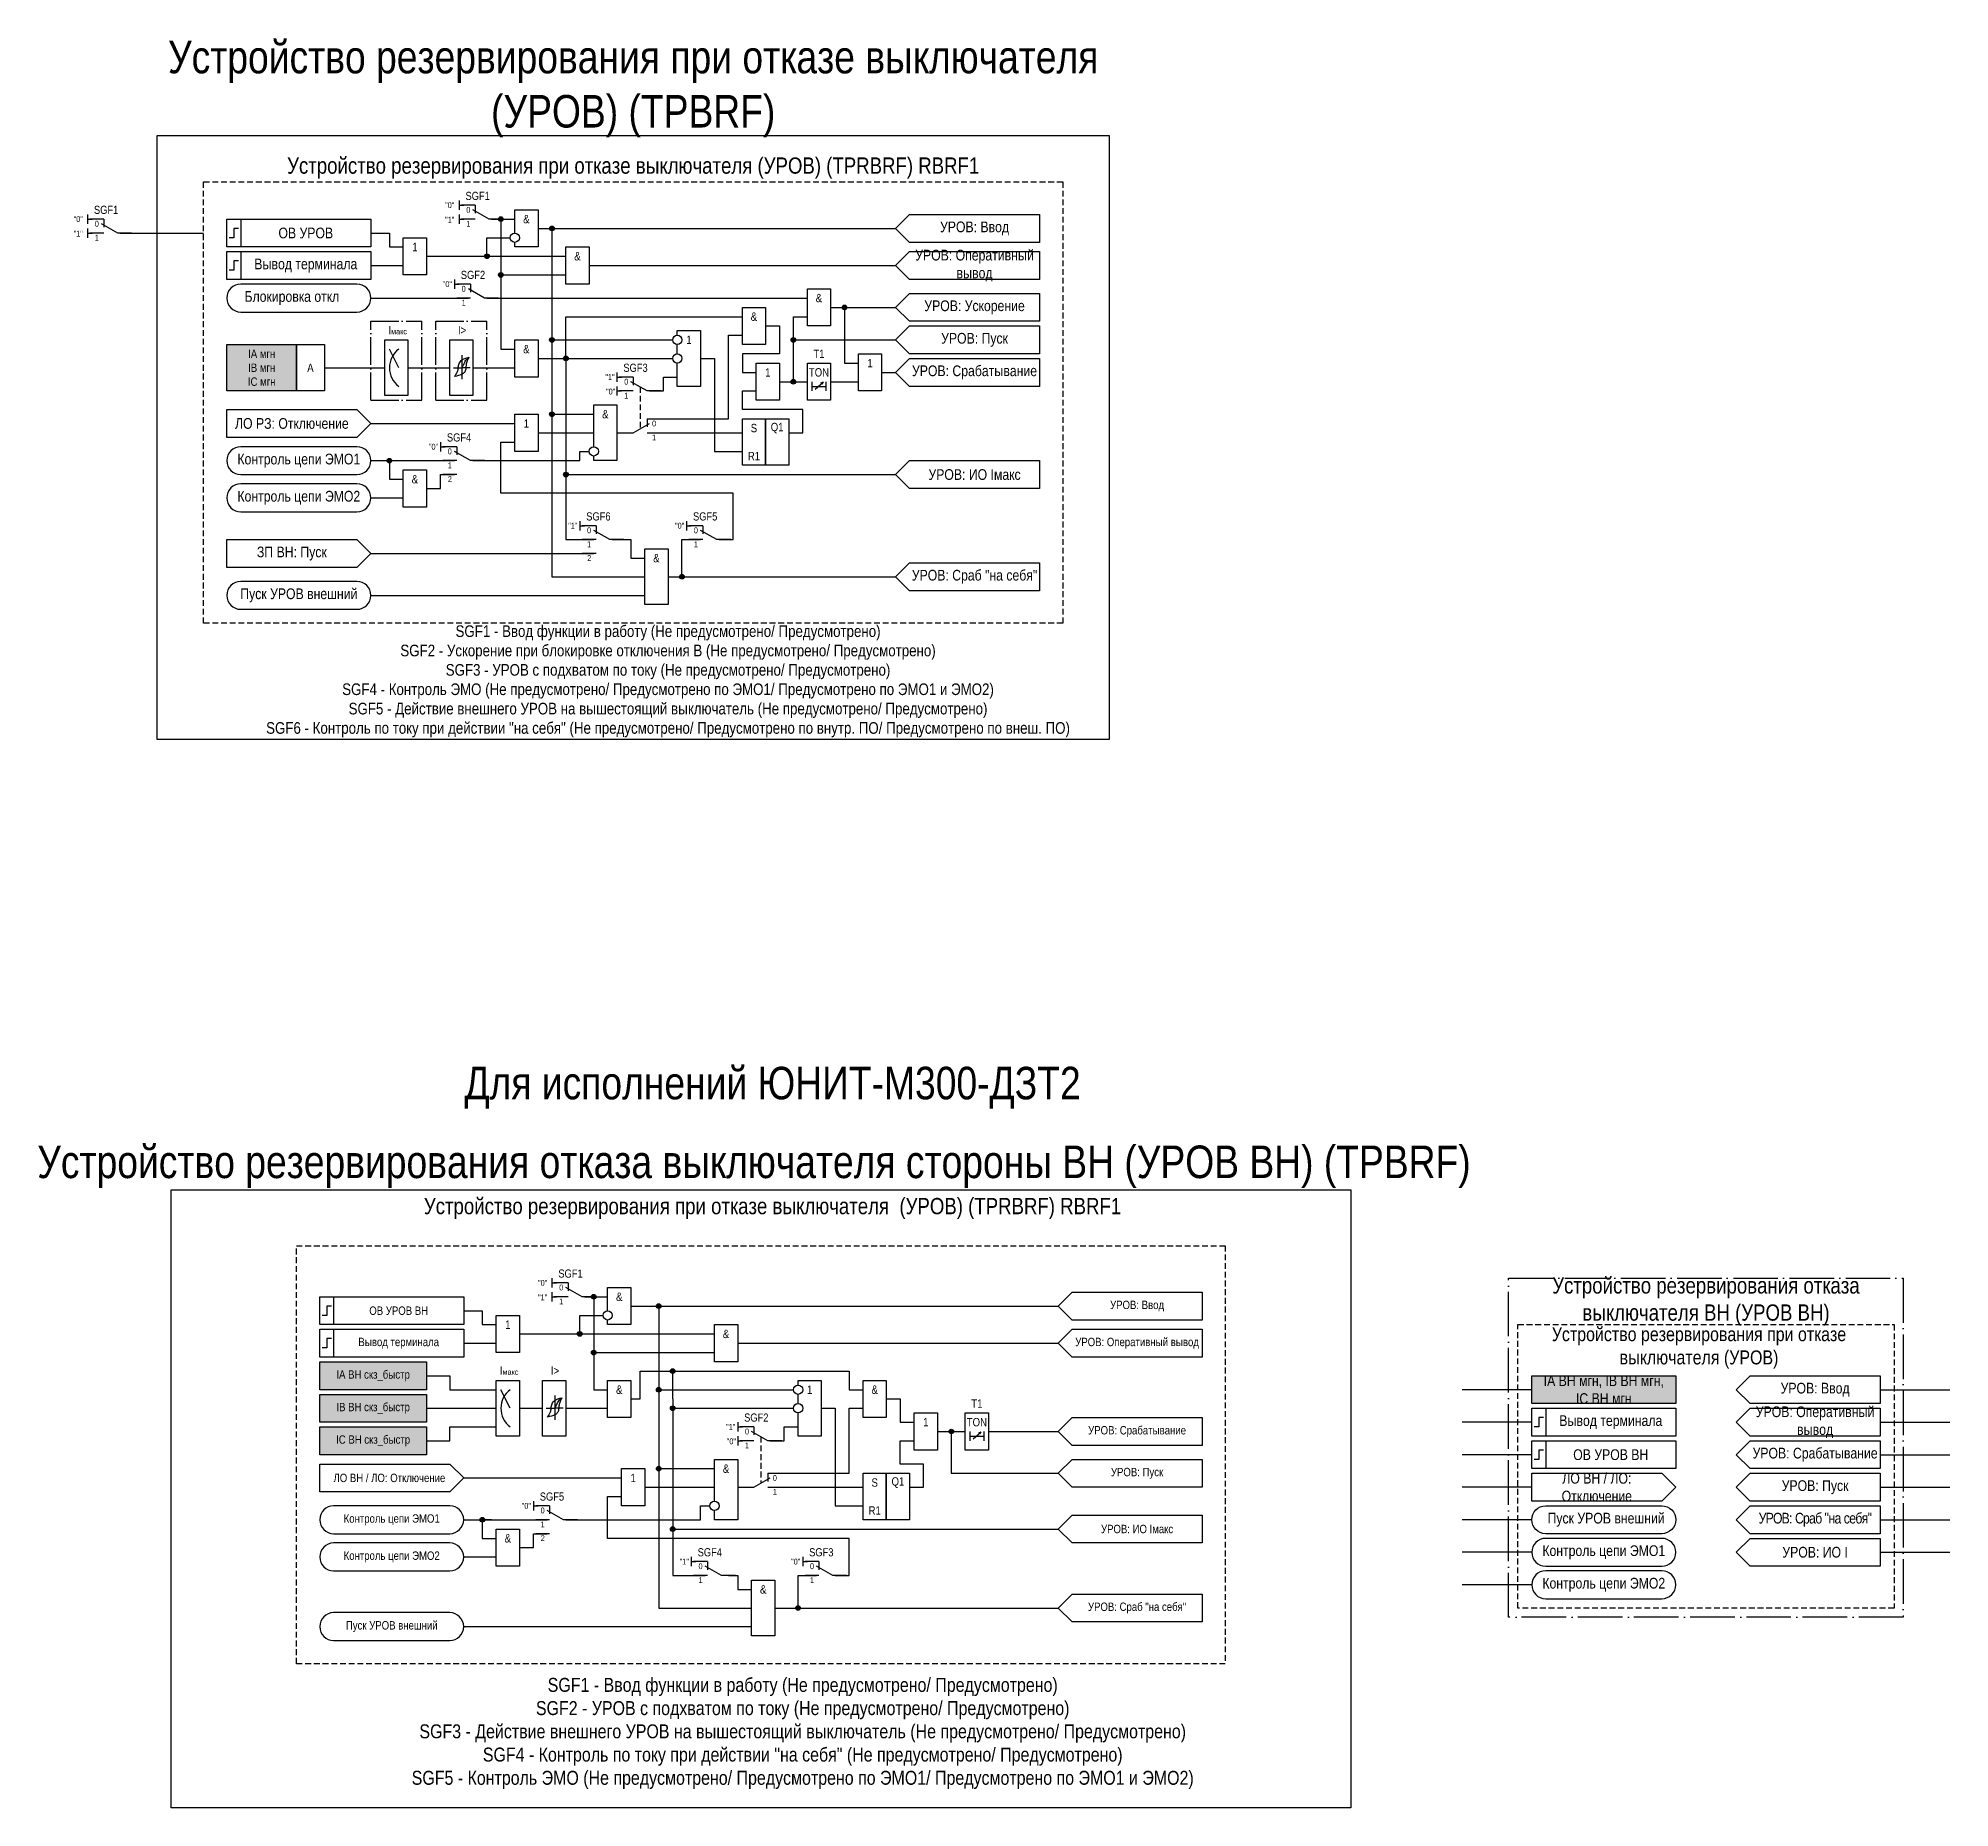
# Model space of a CAD drawing. Header units: millimetres. Extents: x -1926 to 383, y -23 to 381.
# Drawn here: x -28.6 to 383, y 0 to 380.9 of the extents above; entities that cross this region are included whole.
import ezdxf
from ezdxf.enums import TextEntityAlignment as Align

# ---------------------------------------------------------------- set-up
doc = ezdxf.new("R2010")
doc.units = ezdxf.units.MM
doc.linetypes.add('ACAD_ISO04W100', pattern=[30, 24, -3, 0, -3])
doc.linetypes.add('штриховая2', pattern=[0.375, 0.25, -0.125])
doc.layers.add('TEXT', color=7, linetype='Continuous', lineweight=25)
doc.layers.add('Основная', color=7, linetype='Continuous')
doc.styles.add('1.8_Gost_RD', font='ARIALN.TTF', dxfattribs={"height": 1.8})
doc.styles.add('2.5_Gost_RD', font='ARIALN.TTF', dxfattribs={"height": 2.5})
doc.styles.add('3.5_Gost_RD', font='ARIALN.TTF', dxfattribs={"height": 3.5})
doc.styles.add('Вывод', font='ARIALN.TTF', dxfattribs={"height": 2.5})
doc.styles.add('Компонент', font='ARIALN.TTF', dxfattribs={"height": 3.5})

msp = doc.modelspace()

# ---------------------------------------------------------------- texts
at = {"color": 30, "ltscale": 100, "attachment_point": 5, "style": '3.5_Gost_RD'}
for s, insert, char_height, width in [('{\\C3;Устройство резервирования при отказе выключателя (УРОВ) (TPBRF)}', (99.5, 370), 7, 205), ('Устройство резервирования при отказе выключателя (УРОВ) (TPRBRF) {\\C6;RBRF1}', (99.5, 353), 3.5, 185), ('SGF1 - Ввод функции в работу (Не предусмотрено/ Предусмотрено)\\PSGF2 - Ускорение при блокировке отключения В (Не предусмотрено/ Предусмотрено)\\PSGF3 - УРОВ с подхватом по току (Не предусмотрено/ Предусмотрено)\\PSGF4 - Контроль ЭМО (Не предусмотрено/ Предусмотрено по ЭМО1/ Предусмотрено по ЭМО1 и ЭМО2)\\PSGF5 - Действие внешнего УРОВ на вышестоящий выключатель (Не предусмотрено/ Предусмотрено)\\PSGF6 - Контроль по току при действии "на себя" (Не предусмотрено/ Предусмотрено по внутр. ПО/ Предусмотрено по внеш. ПО)', (107, 242.5), 2.5, 190), ('{\\C4;Для исполнений ЮНИТ-М300-ДЗТ2}', (129.5, 155), 7, 254.6227), ('{\\C3;Устройство резервирования отказа выключателя стороны ВН (УРОВ ВН) (TPBRF)}', (125.5, 138), 7, 333), ('Устройство резервирования при отказе выключателя  (УРОВ) (TPRBRF) {\\C6;RBRF1}', (129.5, 129), 3.5, 215), ('SGF1 - Ввод функции в работу (Не предусмотрено/ Предусмотрено)\\PSGF2 - УРОВ с подхватом по току (Не предусмотрено/ Предусмотрено)\\PSGF3 - Действие внешнего УРОВ на вышестоящий выключатель (Не предусмотрено/ Предусмотрено)\\PSGF4 - Контроль по току при действии "на себя" (Не предусмотрено/ Предусмотрено)\\PSGF5 - Контроль ЭМО (Не предусмотрено/ Предусмотрено по ЭМО1/ Предусмотрено по ЭМО1 и ЭМО2)', (136, 16), 3, 210)]:
    msp.add_mtext(s, dxfattribs=dict(at, insert=insert, char_height=char_height, width=width))
at = {"ltscale": 100, "char_height": 1.25, "attachment_point": 1, "style": '3.5_Gost_RD'}
for s, insert in [('"1"', (59, 342.5)), ('\\pi0.1597;"0"', (93.5, 305.5)), ('2', (59.59, 286.66)), ('2', (89.59, 269.66)), ('"1"', (79, 110.5)), ('\\pi0.1597;"0"', (119.5, 79.5)), ('2', (79.59, 58.66))]:
    msp.add_mtext_dynamic_manual_height_columns(s, width=2, gutter_width=17.5, heights=[0], dxfattribs=dict(at, insert=insert))
at = {"ltscale": 100, "attachment_point": 5}
for s, insert, char_height, width, style in [('&', (76.5, 342), 1.8, 5, '2.5_Gost_RD'), ('1', (52.5, 336), 1.8, 5, '2.5_Gost_RD'), ('&', (87.5, 334), 1.8, 5, '2.5_Gost_RD'), ('&', (139.5, 325), 1.8, 5, '2.5_Gost_RD'), ('&', (125.5, 321), 1.8, 5, '2.5_Gost_RD'), ('IA мгн \\PIВ мгн\\PIС мгн', (19.5, 310), 1.8, 15, '1.8_Gost_RD'), ('&', (76.5, 314), 1.8, 5, '2.5_Gost_RD'), ('1', (111.5, 316), 1.8, 5, '2.5_Gost_RD'), ('T1', (139.5, 313), 1.8, 5, '2.5_Gost_RD'), ('А', (30, 310), 1.8, 6, '1.8_Gost_RD'), ('1', (128.5, 309), 1.8, 5, '2.5_Gost_RD'), ('TON', (139.5, 309), 1.8, 5, '2.5_Gost_RD'), ('1', (150.5, 311), 1.8, 5, '2.5_Gost_RD'), ('&', (93.5, 300), 1.8, 5, '2.5_Gost_RD'), ('1', (76.5, 298), 1.8, 5, '2.5_Gost_RD'), ('S', (125.5, 297), 1.8, 5, '2.5_Gost_RD'), ('Q1', (130.5, 297), 1.8, 5, '2.5_Gost_RD'), ('R1', (125.5, 291), 1.8, 5, '2.5_Gost_RD'), ('&', (52.5, 286), 1.8, 5, '2.5_Gost_RD'), ('&', (104.5, 269), 1.8, 5, '2.5_Gost_RD'), ('&', (96.5, 110), 1.8, 5, '2.5_Gost_RD'), ('1', (72.5, 104), 1.8, 5, '2.5_Gost_RD'), ('&', (119.5, 102), 1.8, 5, '2.5_Gost_RD'), ('{\\C7;IA ВН скз_быстр}', (43.5, 93), 1.8, 23, '1.8_Gost_RD'), ('&', (96.5, 90), 1.8, 5, '2.5_Gost_RD'), ('1', (137.5, 90), 1.8, 5, '2.5_Gost_RD'), ('&', (151.5, 90), 1.8, 5, '2.5_Gost_RD'), ('УРОВ: Ввод', (354, 90), 2.3, 28, '2.5_Gost_RD'), ('{\\C7;IB ВН скз_быстр}', (43.5, 86), 1.8, 23, '1.8_Gost_RD'), ('T1', (173.5, 87), 1.8, 5, '2.5_Gost_RD'), ('УРОВ: Оперативный вывод', (354, 83), 2.3, 28, '2.5_Gost_RD'), ('1', (162.5, 83), 1.8, 5, '2.5_Gost_RD'), ('TON', (173.5, 83), 1.8, 5, '2.5_Gost_RD'), ('{\\C7;IC ВН скз_быстр}', (43.5, 79), 1.8, 23, '1.8_Gost_RD'), ('1', (99.5, 71), 1.8, 5, '2.5_Gost_RD'), ('&', (119.5, 73), 1.8, 5, '2.5_Gost_RD'), ('S', (151.5, 70), 1.8, 5, '2.5_Gost_RD'), ('Q1', (156.5, 70), 1.8, 5, '2.5_Gost_RD'), ('R1', (151.5, 64), 1.8, 5, '2.5_Gost_RD'), ('&', (72.5, 58), 1.8, 5, '2.5_Gost_RD'), ('&', (127.5, 47), 1.8, 5, '2.5_Gost_RD')]:
    msp.add_mtext(s, dxfattribs=dict(at, insert=insert, char_height=char_height, width=width, style=style))
at = {"color": 6, "ltscale": 100, "insert": (-21, 339.5), "char_height": 1.25, "attachment_point": 1, "style": '3.5_Gost_RD'}
msp.add_mtext_dynamic_manual_height_columns('"1"', width=2, gutter_width=17.5, heights=[0], dxfattribs=at)
at = {"color": 7, "ltscale": 100, "char_height": 1.8, "attachment_point": 1, "style": '1.8_Gost_RD'}
for s, insert in [('\\pi2.7859;I{\\H0.66667x;макс}', (44, 319)), ('\\pi4.7676;I>', (57, 319)), ('\\pi2.7859;I{\\H0.66667x;макс}', (68, 95)), ('\\pi4.7676;I>', (77, 95))]:
    msp.add_mtext_dynamic_manual_height_columns(s, width=11, gutter_width=17.5, heights=[0], dxfattribs=dict(at, insert=insert))
at = {"color": 30, "ltscale": 100, "true_color": 0xef8637, "attachment_point": 5, "style": '3.5_Gost_RD'}
for s, insert, char_height, width in [('Устройство резервирования отказа выключателя ВН (УРОВ ВН)', (330.5, 109), 3.5, 85), ('Устройство резервирования при отказе выключателя (УРОВ)', (329, 99), 3, 81)]:
    msp.add_mtext(s, dxfattribs=dict(at, insert=insert, char_height=char_height, width=width))
at = {"color": 0, "ltscale": 100, "char_height": 2.3, "attachment_point": 5, "style": '2.5_Gost_RD'}
for s, insert, width in [('{\\C256;IA ВН мгн, IB ВН мгн, IC ВН мгн}', (308.5, 90), 25.9291), ('{\\C256;УРОВ: Срабатывание}', (354, 76), 28), ('{\\C256;УРОВ: Пуск}', (354, 69), 28), ('{\\T0.9;\\C256;УРОВ: Сраб "на себя"}', (354, 62), 28)]:
    msp.add_mtext(s, dxfattribs=dict(at, insert=insert, width=width))
at = {"layer": 'TEXT', "ltscale": 100, "attachment_point": 5, "style": '2.5_Gost_RD'}
for s, insert, char_height, width in [('ОВ УРОВ', (29, 339), 2.3, 28), ('УРОВ: Ввод', (173, 340), 2.3, 28), ('Вывод терминала', (29, 332), 2.3, 28), ('УРОВ: Оперативный вывод', (173, 332), 2.3, 28), ('Блокировка откл', (26, 325), 2.3, 28), ('УРОВ: Ускорение', (173, 323), 2.3, 28), ('{\\C256;УРОВ: Пуск}', (173, 316), 2.3, 28), ('УРОВ: Срабатывание', (173, 309), 2.3, 28), ('ЛО РЗ: Отключение', (26, 298), 2.3, 28), ('Контроль цепи ЭМО1', (27.5, 290), 2.3, 31), ('{\\C256;УРОВ: ИО Iмакс}', (173, 287), 2.3, 28), ('Контроль цепи ЭМО2', (27.5, 282), 2.3, 31), ('ЗП ВН: Пуск', (26, 270), 2.3, 28), ('УРОВ: Сраб "на себя"', (173, 265), 2.3, 28), ('Пуск УРОВ внешний', (27.5, 261), 2.3, 31), ('ОВ УРОВ ВН', (49, 107), 1.8, 28), ('УРОВ: Ввод', (208, 108), 1.8, 28), ('Вывод терминала', (49, 100), 1.8, 28), ('УРОВ: Оперативный вывод', (208, 100), 1.8, 28), ('УРОВ: Срабатывание', (208, 81), 1.8, 28), ('ЛО ВН / ЛО: Отключение', (47, 71), 1.8, 28), ('{\\C256;УРОВ: Пуск}', (208, 72), 1.8, 28), ('ЛО ВН / ЛО: Отключение', (307, 69), 2.3, 28), ('Контроль цепи ЭМО1', (47.5, 62), 1.8, 28), ('{\\C256;УРОВ: ИО Iмакс}', (208, 60), 1.8, 28), ('Контроль цепи ЭМО2', (47.5, 54), 1.8, 28), ('Контроль цепи ЭМО1', (308.5, 55), 2.3, 31), ('Контроль цепи ЭМО2', (308.5, 48), 2.3, 31), ('УРОВ: Сраб "на себя"', (208, 43), 1.8, 28), ('Пуск УРОВ внешний', (47.5, 39), 1.8, 28)]:
    msp.add_mtext(s, dxfattribs=dict(at, insert=insert, char_height=char_height, width=width))
at = {"layer": 'TEXT', "color": 0, "ltscale": 100, "char_height": 2.3, "attachment_point": 5, "style": '2.5_Gost_RD'}
for s, insert, width in [('{\\C256;Вывод терминала}', (310, 83), 28), ('{\\C256;ОВ УРОВ ВН}', (310, 76), 28), ('{\\C256;Пуск УРОВ внешний}', (309, 62), 31), ('{\\C256;УРОВ: ИО I}', (354, 55), 28)]:
    msp.add_mtext(s, dxfattribs=dict(at, insert=insert, width=width))

# ---------------------------------------------------------------- blocks, each defined once
blk = doc.blocks.new('Точка')
at = {"ltscale": 100}
h = blk.add_hatch(color=256, dxfattribs=at)
h.dxf.hatch_style = 1
edge = h.paths.add_edge_path()
edge.add_arc((0, 0), 0.5, 0, 360)
blk.add_circle((0, 0), 0.5, dxfattribs=at)
blk = doc.blocks.new('*U79')
at = {"layer": 'Основная', "color": 0}
blk.add_line((0, 0), (7, 4), dxfattribs=at)
at = {"layer": 'Основная', "ltscale": 0.35}
blk.add_line((6, 6), (6, 2.5), dxfattribs=at)
blk = doc.blocks.new('*U81')
at = {"layer": 'Основная', "color": 0}
for p, q in [((-3, 6), (-9, 6)), ((-3, 0), (-9, 0)), ((9, 0), (3, 0))]:
    blk.add_line(p, q, dxfattribs=at)
at = {"layer": 'Основная', "ltscale": 0.25, "xscale": -1}
blk.add_blockref('*U79', (3, 0), dxfattribs=at)
at = {"layer": 'Основная'}
for tag, height, style, p in [('ОУ', 3.5, 'Компонент', (-2, 10)), ('В1', 2.5, 'Вывод', (-14, 6)), ('В2', 2.5, 'Вывод', (-6, 4)), ('В3', 2.5, 'Вывод', (-6, -2))]:
    blk.add_attdef(tag, text='', height=height, dxfattribs=dict(at, style=style)).set_placement(p, align=Align.MIDDLE_CENTER)
blk = doc.blocks.new('*U90')
at = {"layer": 'Основная', "color": 0}
for p, q in [((-3, 6), (-9, 6)), ((-3, 0), (-9, 0)), ((9, 0), (3, 0))]:
    blk.add_line(p, q, dxfattribs=at)
at = {"layer": 'Основная', "ltscale": 0.25, "xscale": -1}
blk.add_blockref('*U79', (3, 0), dxfattribs=at)
at = {"layer": 'Основная'}
for tag, height, style, p in [('ОУ', 3.5, 'Компонент', (-2, 10)), ('В1', 2.5, 'Вывод', (-13, 6)), ('В2', 2.5, 'Вывод', (-6, 4)), ('В3', 2.5, 'Вывод', (-6, -2))]:
    blk.add_attdef(tag, text='', height=height, dxfattribs=dict(at, style=style)).set_placement(p, align=Align.MIDDLE_CENTER)
blk = doc.blocks.new('*U91')
at = {"layer": 'Основная', "color": 0}
for p, q in [((-9, 0), (-3, 0)), ((3, 6), (9, 6)), ((3, 0), (9, 0))]:
    blk.add_line(p, q, dxfattribs=at)
at = {"layer": 'Основная', "ltscale": 0.25}
blk.add_blockref('*U79', (-3, 0), dxfattribs=at)
at = {"layer": 'Основная'}
for tag, height, style, p in [('ОУ', 3.5, 'Компонент', (2, 10)), ('В2', 2.5, 'Вывод', (6, 4)), ('В1', 2.5, 'Вывод', (13, 6)), ('В3', 2.5, 'Вывод', (6, -2))]:
    blk.add_attdef(tag, text='', height=height, dxfattribs=dict(at, style=style)).set_placement(p, align=Align.MIDDLE_CENTER)
blk = doc.blocks.new('*U70')
at = {"layer": 'Основная', "linetype": 'ACAD_ISO04W100', "ltscale": 0.25}
for p, q in [((0, 0), (11, 0)), ((0, -17), (0, 0)), ((11, -17), (11, 0)), ((0, -17), (11, -17))]:
    blk.add_line(p, q, dxfattribs=at)
at = {"layer": 'Основная', "style": 'Компонент'}
blk.add_attdef('ОУ', text='', height=3.5, dxfattribs=at).set_placement((11, 0), align=Align.MIDDLE_CENTER)

# ---------------------------------------------------------------- hatches: boundary and pattern name
at = {"ltscale": 100, "true_color": 0xf7941d}
h = msp.add_hatch(color=30, dxfattribs=at)
h.dxf.hatch_style = 1
h.paths.add_polyline_path([(12, 315), (27, 315), (27, 305), (12, 305)])
at = {"ltscale": 100, "true_color": 0x6bffb3}
h = msp.add_hatch(color=111, dxfattribs=at)
h.dxf.hatch_style = 1
h.paths.add_polyline_path([(32, 96), (55, 96), (55, 90), (32, 90)])
at = {"ltscale": 100, "true_color": 0xef8637}
h = msp.add_hatch(color=30, dxfattribs=at)
h.dxf.hatch_style = 1
h.paths.add_polyline_path([(293, 93), (324, 93), (324, 87), (293, 87)])
at = {"ltscale": 100, "true_color": 0x6bffb3}
h = msp.add_hatch(color=111, dxfattribs=at)
h.dxf.hatch_style = 1
h.paths.add_polyline_path([(32, 89), (55, 89), (55, 83), (32, 83)])
h = msp.add_hatch(color=111, dxfattribs=at)
h.dxf.hatch_style = 1
h.paths.add_polyline_path([(32, 82), (55, 82), (55, 76), (32, 76)])

# ---------------------------------------------------------------- linework, layer by layer
at = {"ltscale": 100}
for p, q in [((62, 346), (62, 344)), ((62, 345), (63, 345)), ((62, 343), (62, 341)), ((62, 342), (63, 342)), ((65, 342), (64, 342)), ((61, 329), (61, 327)), ((61, 328), (62, 328)), ((96, 309), (96, 307)), ((96, 308), (97, 308)), ((96, 306), (96, 304)), ((96, 305), (97, 305)), ((58, 294), (58, 292)), ((58, 293), (59, 293)), ((61.5, 287), (58.5, 287)), ((88, 277), (88, 275)), ((88, 276), (89, 276)), ((111, 277), (111, 275)), ((111, 276), (112, 276)), ((91.5, 270), (88.5, 270)), ((82, 114), (82, 112)), ((82, 113), (83, 113)), ((82, 111), (82, 109)), ((82, 110), (83, 110)), ((85, 110), (84, 110)), ((293, 90), (278, 90)), ((368, 90), (383, 90)), ((122, 83), (122, 81)), ((293, 83), (278, 83)), ((368, 83), (383, 83)), ((122, 82), (123, 82)), ((122, 80), (122, 78)), ((122, 79), (123, 79)), ((293, 76), (278, 76)), ((368, 76), (383, 76)), ((78, 66), (78, 64)), ((293, 69), (278, 69)), ((368, 69), (383, 69)), ((78, 65), (79, 65)), ((293, 62), (278, 62)), ((368, 62), (383, 62)), ((81.5, 59), (78.5, 59)), ((112, 54), (112, 52)), ((136, 54), (136, 52)), ((293, 55), (278, 55)), ((368, 55), (383, 55)), ((112, 53), (113, 53)), ((136, 53), (137, 53)), ((293, 48), (278, 48))]:
    msp.add_line(p, q, dxfattribs=at)
at = {"color": 6, "ltscale": 100}
for p, q in [((-18, 343), (-18, 341)), ((-18, 342), (-17, 342)), ((-18, 340), (-18, 338)), ((-18, 339), (-17, 339))]:
    msp.add_line(p, q, dxfattribs=at)
at = {"color": 7, "ltscale": 100}
for p, q in [((49, 310), (47, 314)), ((60.79, 310), (62.6, 310)), ((64.42, 310), (62.6, 310)), ((138.71, 305.4), (140.38, 306.88)), ((140.38, 306.88), (139.86, 306.66)), ((140.38, 306.88), (140.12, 306.42)), ((73, 86), (71, 90)), ((80.79, 86), (82.6, 86)), ((84.42, 86), (82.6, 86)), ((172.71, 79.4), (174.38, 80.88)), ((174.38, 80.88), (173.86, 80.66)), ((174.38, 80.88), (174.12, 80.42))]:
    msp.add_line(p, q, dxfattribs=at)
for p, q in [((62.6, 312.72), (62.6, 307.52)), ((82.6, 88.72), (82.6, 83.52))]:
    msp.add_line(p, q)
at = {"linetype": 'штриховая2', "ltscale": 5}
for p, q in [((101, 305.86), (101, 296.86)), ((127, 79.86), (127, 69.86))]:
    msp.add_line(p, q, dxfattribs=at)
at = {"color": 2, "ltscale": 100}
msp.add_lwpolyline([(-3, 360), (202, 360), (202, 230), (-3, 230)], close=True, dxfattribs=at)
at = {"linetype": 'штриховая2', "ltscale": 5}
for points in [[(7, 350), (192, 350), (192, 255), (7, 255)], [(27, 121), (227, 121), (227, 31), (27, 31)], [(290, 104), (371, 104), (371, 43), (290, 43)]]:
    msp.add_lwpolyline(points, close=True, dxfattribs=at)
at = {"ltscale": 100}
for points in [[(12, 342), (15, 342), (15, 336), (12, 336)], [(12, 342), (43, 342), (43, 336), (12, 336)], [(187, 343), (187, 337), (159, 337), (156, 340), (159, 343)], [(50, 338), (55, 338), (55, 330), (50, 330)], [(12, 335), (43, 335), (43, 329), (12, 329)], [(12, 335), (15, 335), (15, 329), (12, 329)], [(85, 336), (90, 336), (90, 328), (85, 328)], [(187, 335), (187, 329), (159, 329), (156, 332), (159, 335)], [(137, 327), (142, 327), (142, 319), (137, 319)], [(159, 326), (187, 326), (187, 320), (159, 320), (156, 323)], [(123, 323), (128, 323), (128, 315), (123, 315)], [(159, 319), (187, 319), (187, 313), (159, 313), (156, 316)], [(12, 315), (27, 315), (27, 305), (12, 305)], [(27, 315), (33, 315), (33, 305), (27, 305)], [(46, 316), (51, 316), (51, 304), (46, 304)], [(60, 316), (65, 316), (65, 304), (60, 304)], [(74, 316), (79, 316), (79, 308), (74, 308)], [(148, 313), (153, 313), (153, 305), (148, 305)], [(126, 311), (131, 311), (131, 303), (126, 303)], [(137, 311), (142, 311), (142, 303), (137, 303)], [(159, 312), (187, 312), (187, 306), (159, 306), (156, 309)], [(74, 300), (79, 300), (79, 292), (74, 292)], [(123, 299), (128, 299), (128, 289), (123, 289)], [(128, 299), (133, 299), (133, 289), (128, 289)], [(159, 290), (187, 290), (187, 284), (159, 284), (156, 287)], [(50, 288), (55, 288), (55, 280), (50, 280)], [(102, 271), (107, 271), (107, 259), (102, 259)], [(159, 268), (187, 268), (187, 262), (159, 262), (156, 265)], [(32, 110), (35, 110), (35, 104), (32, 104)], [(32, 110), (63, 110), (63, 104), (32, 104)], [(32, 103), (63, 103), (63, 97), (32, 97)], [(32, 103), (35, 103), (35, 97), (32, 97)], [(70, 106), (75, 106), (75, 98), (70, 98)], [(117, 104), (122, 104), (122, 96), (117, 96)], [(32, 96), (55, 96), (55, 90), (32, 90)], [(70, 92), (75, 92), (75, 80), (70, 80)], [(80, 92), (85, 92), (85, 80), (80, 80)], [(94, 92), (99, 92), (99, 84), (94, 84)], [(149, 92), (154, 92), (154, 84), (149, 84)], [(293, 93), (324, 93), (324, 87), (293, 87)], [(340, 93), (368, 93), (368, 87), (340, 87), (337, 90)], [(32, 89), (55, 89), (55, 83), (32, 83)], [(160, 85), (165, 85), (165, 77), (160, 77)], [(171, 85), (176, 85), (176, 77), (171, 77)], [(293, 86), (296, 86), (296, 80), (293, 80)], [(293, 86), (324, 86), (324, 80), (293, 80)], [(340, 86), (368, 86), (368, 80), (340, 80), (337, 83)], [(32, 82), (55, 82), (55, 76), (32, 76)], [(293, 79), (324, 79), (324, 73), (293, 73)], [(293, 79), (296, 79), (296, 73), (293, 73)], [(340, 79), (368, 79), (368, 73), (340, 73), (337, 76)], [(97, 73), (102, 73), (102, 65), (97, 65)], [(149, 72), (154, 72), (154, 62), (149, 62)], [(154, 72), (159, 72), (159, 62), (154, 62)], [(340, 72), (368, 72), (368, 66), (340, 66), (337, 69)], [(340, 65), (368, 65), (368, 59), (340, 59), (337, 62)], [(70, 60), (75, 60), (75, 52), (70, 52)], [(340, 58), (368, 58), (368, 52), (340, 52), (337, 55)]]:
    msp.add_lwpolyline(points, close=True, dxfattribs=at)
for points in [[(69, 342), (74, 342)], [(69, 342), (71, 342), (71, 314), (74, 314)], [(69, 342), (71, 342), (71, 330), (85, 330)], [(74, 339), (74, 344), (79, 344), (79, 336), (74, 336), (74, 337)], [(43, 339), (47, 339), (47, 336), (50, 336)], [(55, 334), (68, 334), (68, 338), (73, 338)], [(79, 340), (82, 340), (82, 265), (102, 265)], [(79, 340), (156, 340)], [(79, 340), (82, 340), (82, 300), (91, 300)], [(79, 340), (82, 340), (82, 316), (108, 316)], [(55, 334), (85, 334)], [(43, 332), (50, 332)], [(90, 332), (156, 332)], [(43, 325), (64, 325)], [(68, 325), (137, 325)], [(142, 323), (156, 323)], [(142, 323), (145, 323), (145, 311), (148, 311)], [(79, 312), (85, 312), (85, 321), (123, 321)], [(103, 299), (120, 299), (120, 317), (123, 317)], [(109, 317), (109, 318), (114, 318), (114, 306), (109, 306), (109, 311)], [(128, 319), (131, 319), (131, 313), (123, 313), (123, 309), (126, 309)], [(131, 307), (134, 307), (134, 321), (137, 321)], [(109, 313), (109, 315)], [(131, 307), (134, 307), (134, 316), (156, 316)], [(33, 310), (46, 310)], [(51, 310), (60, 310)], [(65, 310), (74, 310)], [(79, 312), (108, 312)], [(79, 312), (85, 312), (85, 287), (156, 287)], [(79, 312), (85, 312), (85, 273), (91, 273)], [(114, 312), (117, 312), (117, 292), (123, 292)], [(153, 309), (156, 309)], [(103, 305), (106, 305), (106, 308), (109, 308)], [(133, 296), (136, 296), (136, 301), (123, 301), (123, 305), (126, 305)], [(131, 307), (137, 307)], [(138, 307), (138, 305)], [(138, 306), (141, 306)], [(141, 307), (141, 305)], [(142, 307), (148, 307)], [(12, 301), (40, 301), (43, 298), (40, 295), (12, 295), (12, 301)], [(91, 293), (91, 302), (96, 302), (96, 290), (91, 290), (91, 291)], [(43, 298), (74, 298)], [(118, 273), (121, 273), (121, 283), (71, 283), (71, 294), (74, 294)], [(79, 296), (91, 296)], [(96, 296), (99, 296)], [(103, 296), (123, 296)], [(43, 290), (61, 290)], [(43, 290), (47, 290), (47, 286), (50, 286)], [(65, 290), (88, 290), (88, 292), (90, 292)], [(55, 284), (58, 284), (58, 287), (61, 287)], [(43, 282), (50, 282)], [(95, 273), (99, 273), (99, 269), (102, 269)], [(107, 265), (110, 265), (110, 273), (114, 273)], [(43, 270), (91, 270)], [(107, 265), (156, 265)], [(43, 261), (102, 261)], [(94, 107), (94, 112), (99, 112), (99, 104), (94, 104), (94, 105)], [(89, 110), (94, 110)], [(89, 110), (91, 110), (91, 90), (94, 90)], [(89, 110), (91, 110), (91, 98), (117, 98)], [(89, 110), (91, 110), (91, 90), (94, 90)], [(99, 108), (191, 108)], [(99, 108), (105, 108), (105, 73), (117, 73)], [(99, 108), (105, 108), (105, 90), (134, 90)], [(99, 108), (105, 108), (105, 43), (125, 43)], [(63, 107), (67, 107), (67, 104), (70, 104)], [(75, 102), (88, 102), (88, 106), (93, 106)], [(63, 100), (70, 100)], [(75, 102), (117, 102)], [(122, 100), (191, 100)], [(55, 93), (60, 93), (60, 90), (70, 90)], [(99, 88), (101, 88), (101, 94), (108, 94)], [(108, 88), (108, 88), (108, 94), (146, 94), (146, 90), (149, 90)], [(135, 91), (135, 92), (140, 92), (140, 80), (135, 80), (135, 85)], [(108, 88), (108, 88), (108, 60), (191, 60)], [(108, 88), (108, 88), (108, 50), (115, 50)], [(135, 87), (135, 89)], [(154, 88), (157, 88), (157, 83), (160, 83)], [(55, 86), (70, 86)], [(75, 86), (80, 86)], [(85, 86), (94, 86)], [(108, 86), (134, 86)], [(129, 72), (146, 72), (146, 86), (149, 86)], [(140, 86), (143, 86), (143, 65), (149, 65)], [(55, 79), (60, 79), (60, 82), (70, 82)], [(129, 79), (132, 79), (132, 82), (135, 82)], [(159, 69), (162, 69), (162, 74), (157, 74), (157, 79), (160, 79)], [(165, 81), (171, 81)], [(165, 81), (168, 81), (168, 72), (191, 72)], [(172, 81), (172, 79)], [(172, 80), (175, 80)], [(175, 81), (175, 79)], [(176, 81), (191, 81)], [(117, 66), (117, 75), (122, 75), (122, 62), (117, 62), (117, 64)], [(63, 71), (97, 71)], [(293, 72), (321, 72), (324, 69), (321, 66), (293, 66), (293, 72)], [(143, 50), (146, 50), (146, 58), (94, 58), (94, 67), (97, 67)], [(102, 69), (117, 69)], [(122, 69), (125, 69)], [(129, 69), (149, 69)], [(63, 62), (81, 62)], [(69, 62), (67, 62), (67, 58), (70, 58)], [(85, 62), (114, 62), (114, 65), (116, 65)], [(75, 56), (78, 56), (78, 59), (81, 59)], [(63, 54), (70, 54)], [(120, 50), (122, 50), (122, 47), (125, 47)], [(130, 43), (135, 43), (135, 50), (139, 50)], [(125, 47), (125, 49), (130, 49), (130, 37), (125, 37), (125, 47)], [(130, 43), (191, 43)], [(63, 39), (125, 39)]]:
    msp.add_lwpolyline(points, dxfattribs=at)
at = {"color": 6, "ltscale": 100}
msp.add_lwpolyline([(-11, 339), (7, 339)], dxfattribs=at)
at = {"lineweight": 30, "ltscale": 100}
for points in [[(14.5, 340), (13.5, 340), (13.5, 338), (12.5, 338)], [(14.5, 333), (13.5, 333), (13.5, 331), (12.5, 331)], [(34.5, 108), (33.5, 108), (33.5, 106), (32.5, 106)], [(34.5, 101), (33.5, 101), (33.5, 99), (32.5, 99)], [(295.5, 84), (294.5, 84), (294.5, 82), (293.5, 82)], [(295.5, 77), (294.5, 77), (294.5, 75), (293.5, 75)]]:
    msp.add_lwpolyline(points, dxfattribs=at)
at = {"color": 1, "ltscale": 100}
msp.add_lwpolyline([(15, 322), (40, 322, 1), (40, 328), (15, 328, 1)], format="xyb", close=True, dxfattribs=at)
at = {"ltscale": 100}
for points in [[(15, 287), (40, 287, 1), (40, 293), (15, 293, 1)], [(15, 279), (40, 279, 1), (40, 285), (15, 285, 1)], [(15, 258), (40, 258, 1), (40, 264), (15, 264, 1)], [(296, 59, -1), (296, 65), (321, 65, -1), (321, 59)], [(296, 52), (321, 52, 1), (321, 58), (296, 58, 1)], [(296, 45), (321, 45, 1), (321, 51), (296, 51, 1)]]:
    msp.add_lwpolyline(points, format="xyb", close=True, dxfattribs=at)
at = {"color": 1, "ltscale": 100}
msp.add_lwpolyline([(12, 273), (40, 273), (43, 270), (40, 267), (12, 267), (12, 273)], dxfattribs=at)
at = {"color": 3, "ltscale": 100}
msp.add_lwpolyline([(0, 133), (254, 133), (254, 0), (0, 0)], close=True, dxfattribs=at)
at = {"color": 251, "linetype": 'ACAD_ISO04W100', "lineweight": 30, "ltscale": 0.4, "true_color": 0x58595b}
msp.add_lwpolyline([(288, 114), (373, 114), (373, 41), (288, 41)], close=True, dxfattribs=at)
for centre in [(74, 338), (109, 312), (94, 106), (135, 86)]:
    msp.add_circle(centre, 1)
at = {"ltscale": 100}
for centre in [(109, 316), (91, 292), (135, 90), (117, 65)]:
    msp.add_circle(centre, 1, dxfattribs=at)
at = {"color": 7, "ltscale": 100}
for centre in [(52, 310), (76, 86)]:
    msp.add_arc(centre, 5, 126.8699, 233.1301, dxfattribs=at)
for points in [[(61.8, 309.92), (61.6, 309.13), (61, 308.12)], [(63.48, 309.92), (63.25, 309.13), (62.76, 308.67), (61, 308.12)], [(61.8, 309.92), (61.95, 310.71), (62.44, 311.54), (64.2, 312.26)], [(62.6, 310), (63, 310.72), (63.47, 311.6), (64.2, 312.26)], [(63.48, 309.92), (63.6, 310.71), (63.81, 311.54), (64.2, 312.26)], [(81.8, 85.92), (81.95, 86.71), (82.44, 87.54), (84.2, 88.26)], [(82.6, 86), (83, 86.72), (83.47, 87.6), (84.2, 88.26)], [(83.48, 85.92), (83.6, 86.71), (83.81, 87.54), (84.2, 88.26)], [(81.8, 85.92), (81.6, 85.13), (81, 84.12)], [(83.48, 85.92), (83.25, 85.13), (82.76, 84.67), (81, 84.12)]]:
    msp.add_spline(points, degree=3)
at = {"layer": 'TEXT', "ltscale": 100}
for points in [[(222, 111), (222, 105), (194, 105), (191, 108), (194, 111)], [(222, 103), (222, 97), (194, 97), (191, 100), (194, 103)], [(194, 84), (222, 84), (222, 78), (194, 78), (191, 81)], [(194, 75), (222, 75), (222, 69), (194, 69), (191, 72)], [(194, 63), (222, 63), (222, 57), (194, 57), (191, 60)], [(194, 46), (222, 46), (222, 40), (194, 40), (191, 43)]]:
    msp.add_lwpolyline(points, close=True, dxfattribs=at)
msp.add_lwpolyline([(32, 74), (60, 74), (63, 71), (60, 68), (32, 68), (32, 74)], dxfattribs=at)
for points in [[(35, 59), (60, 59, 1), (60, 65), (35, 65, 1)], [(35, 51), (60, 51, 1), (60, 57), (35, 57, 1)], [(35, 36), (60, 36, 1), (60, 42), (35, 42, 1)]]:
    msp.add_lwpolyline(points, format="xyb", close=True, dxfattribs=at)

# ---------------------------------------------------------------- block references
at = {"ltscale": 100}
for p in [(71, 342), (82, 340), (68, 334), (71, 330), (145, 323), (82, 316), (134, 316), (85, 312), (134, 307), (82, 300), (47, 290), (85, 287), (110, 265), (91, 110), (105, 108), (88, 102), (91, 98), (108, 94), (105, 90), (108, 86), (168, 81), (105, 73), (67, 62), (108, 60), (135, 43)]:
    msp.add_blockref('Точка', p, dxfattribs=at)
at = {"layer": 'Основная', "ltscale": 0.25, "xscale": 0.5, "yscale": 0.5, "zscale": 0.5}
for name, p, values in [('*U81', (67, 342), {'ОУ': 'SGF1', 'В1': '"0"', 'В2': '0', 'В3': '1'}), ('*U90', (66, 325), {'ОУ': 'SGF2', 'В1': '"0"', 'В2': '0', 'В3': '1'}), ('*U90', (101, 305), {'ОУ': 'SGF3', 'В1': '"1"', 'В2': '0', 'В3': '1'}), ('*U90', (63, 290), {'ОУ': 'SGF4', 'В1': '"0"', 'В2': '0', 'В3': '1'}), ('*U90', (93, 273), {'ОУ': 'SGF6', 'В1': '"1"', 'В2': '0', 'В3': '1'}), ('*U90', (116, 273), {'ОУ': 'SGF5', 'В1': '"0"', 'В2': '0', 'В3': '1'}), ('*U81', (87, 110), {'ОУ': 'SGF1', 'В1': '"0"', 'В2': '0', 'В3': '1'}), ('*U90', (127, 79), {'ОУ': 'SGF2', 'В1': '"1"', 'В2': '0', 'В3': '1'}), ('*U90', (83, 62), {'ОУ': 'SGF5', 'В1': '"0"', 'В2': '0', 'В3': '1'}), ('*U90', (117, 50), {'ОУ': 'SGF4', 'В1': '"1"', 'В2': '0', 'В3': '1'}), ('*U90', (141, 50), {'ОУ': 'SGF3', 'В1': '"0"', 'В2': '0', 'В3': '1'})]:
    msp.add_blockref(name, p, dxfattribs=at).add_auto_attribs(values)
at = {"layer": 'Основная', "color": 6, "ltscale": 0.25, "xscale": 0.5, "yscale": 0.5, "zscale": 0.5}
msp.add_blockref('*U81', (-13, 339), dxfattribs=at).add_auto_attribs({'ОУ': 'SGF1', 'В1': '"0"', 'В2': '0', 'В3': '1'})
at = {"layer": 'Основная', "ltscale": 0.25}
for p in [(43, 320), (57, 320)]:
    msp.add_blockref('*U70', p, dxfattribs=at)
ref = msp.add_blockref('*U91', (101, 296), dxfattribs=dict(at, xscale=0.5, yscale=0.5, zscale=0.5))
ref.add_attrib('В2', '0', dxfattribs={"height": 1.25, "style": 'Вывод'}).set_placement((104, 298), align=Align.MIDDLE_CENTER)
ref.add_attrib('В3', '1', dxfattribs={"height": 1.25, "style": 'Вывод'}).set_placement((104, 295), align=Align.MIDDLE_CENTER)
ref = msp.add_blockref('*U91', (127, 69), dxfattribs=dict(at, xscale=0.5, yscale=0.5, zscale=0.5))
ref.add_attrib('В2', '0', dxfattribs={"height": 1.25, "style": 'Вывод'}).set_placement((130, 71), align=Align.MIDDLE_CENTER)
ref.add_attrib('В3', '1', dxfattribs={"height": 1.25, "style": 'Вывод'}).set_placement((130, 68), align=Align.MIDDLE_CENTER)

msp.set_redraw_order([(e.dxf.handle, doc.entitydb.next_handle()) for e in msp.query("TEXT MTEXT ATTDEF DIMENSION ARC_DIMENSION")])  # texts and dimensions are drawn at this point

doc.saveas('drawing.dxf')
